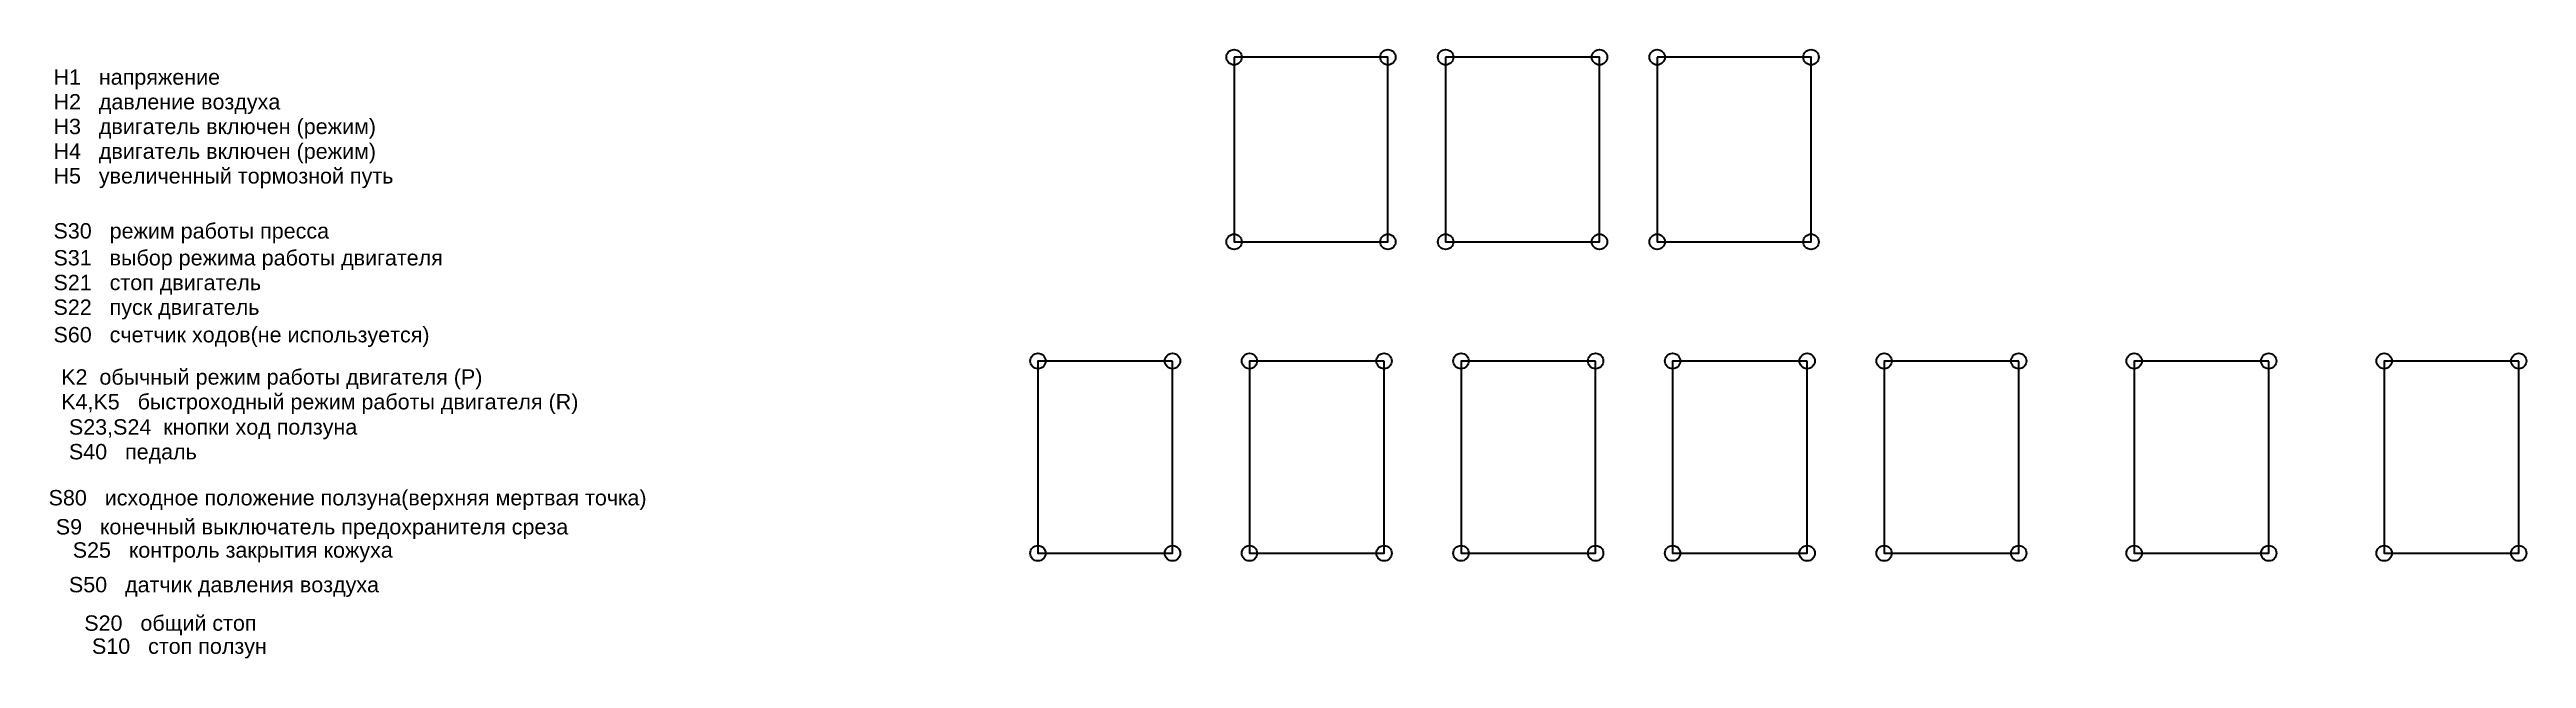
# Model space of a CAD drawing. Header units: millimetres. Extents: x -50 to 1825, y -550 to 600.
# Drawn here: x 999 to 1643, y -273 to -115 of the extents above; entities that cross this region are included whole.
import ezdxf

# ---------------------------------------------------------------- set-up
doc = ezdxf.new("R2010")
doc.units = ezdxf.units.MM
doc.layers.get('0').update_dxf_attribs({"color": 250, "lineweight": 30})
doc.layers.add('Провода', color=5, linetype='Continuous', lineweight=20)
doc.styles.get("Standard").update_dxf_attribs({"font": 'arial.ttf'})

msp = doc.modelspace()

# ---------------------------------------------------------------- texts
at = {"layer": 'Провода'}
for s, p in [('H1   напряжение', (1000, -124)), ('H2   давление воздуха', (1000, -130.43)), ('H3   двигатель включен (режим)', (1000, -136.85)), ('H4   двигатель включен (режим)', (1000, -143.28)), ('H5   увеличенный тормозной путь', (1000, -149.7)), ('S30   режим работы пресса', (1000, -164)), ('S31   выбор режима работы двигателя', (1000, -171)), ('S21   стоп двигатель', (1000, -177.43)), ('S22   пуск двигатель', (1000, -183.85)), ('S60   счетчик ходов(не используется)', (1000, -191)), ('K2  обычный режим работы двигателя (P)', (1002, -202)), ('K4,K5   быстроходный режим работы двигателя (R)', (1002, -208.43)), ('S23,S24  кнопки ход ползуна', (1004, -215)), ('S40   педаль', (1004, -221.43)), ('S80   исходное положение ползуна(верхняя мертвая точка)', (998.72, -233.4)), ('S9   конечный выключатель предохранителя среза', (1000.6, -240.96)), ('S25   контроль закрытия кожуха', (1005, -247)), ('S50   датчик давления воздуха', (1004, -256)), ('S20   общий стоп', (1008, -266)), ('S10   стоп ползун', (1010, -272))]:
    msp.add_text(s, height=4, dxfattribs=at).set_placement(p)

# ---------------------------------------------------------------- linework, layer by layer
for points in [[(1306.93, -116.85), (1306.93, -164.85), (1346.93, -164.85), (1346.93, -116.85)], [(1361.93, -116.85), (1361.93, -164.85), (1401.93, -164.85), (1401.93, -116.85)], [(1416.93, -116.85), (1416.93, -164.85), (1456.93, -164.85), (1456.93, -116.85)], [(1290.93, -195.85), (1255.93, -195.85), (1255.93, -245.85), (1290.93, -245.85)], [(1345.93, -195.85), (1310.93, -195.85), (1310.93, -245.85), (1345.93, -245.85)], [(1400.93, -195.85), (1365.93, -195.85), (1365.93, -245.85), (1400.93, -245.85)], [(1455.93, -195.85), (1420.93, -195.85), (1420.93, -245.85), (1455.93, -245.85)], [(1510.93, -195.85), (1475.93, -195.85), (1475.93, -245.85), (1510.93, -245.85)], [(1575.93, -195.85), (1540.93, -195.85), (1540.93, -245.85), (1575.93, -245.85)], [(1640.93, -195.85), (1605.93, -195.85), (1605.93, -245.85), (1640.93, -245.85)]]:
    msp.add_lwpolyline(points, close=True)
for centre in [(1306.93, -116.85), (1346.93, -116.85), (1361.93, -116.85), (1401.93, -116.85), (1416.93, -116.85), (1456.93, -116.85), (1306.93, -164.85), (1346.93, -164.85), (1361.93, -164.85), (1401.93, -164.85), (1416.93, -164.85), (1456.93, -164.85), (1255.93, -195.85), (1290.93, -195.85), (1310.93, -195.85), (1345.93, -195.85), (1365.93, -195.85), (1400.93, -195.85), (1420.93, -195.85), (1455.93, -195.85), (1475.93, -195.85), (1510.93, -195.85), (1540.93, -195.85), (1575.93, -195.85), (1605.93, -195.85), (1640.93, -195.85), (1255.93, -245.85), (1290.93, -245.85), (1310.93, -245.85), (1345.93, -245.85), (1365.93, -245.85), (1400.93, -245.85), (1420.93, -245.85), (1455.93, -245.85), (1475.93, -245.85), (1510.93, -245.85), (1540.93, -245.85), (1575.93, -245.85), (1605.93, -245.85), (1640.93, -245.85)]:
    msp.add_circle(centre, 2)

msp.set_redraw_order([(e.dxf.handle, doc.entitydb.next_handle()) for e in msp.query("TEXT MTEXT ATTDEF DIMENSION ARC_DIMENSION")])  # texts and dimensions are drawn at this point

doc.saveas('drawing.dxf')
